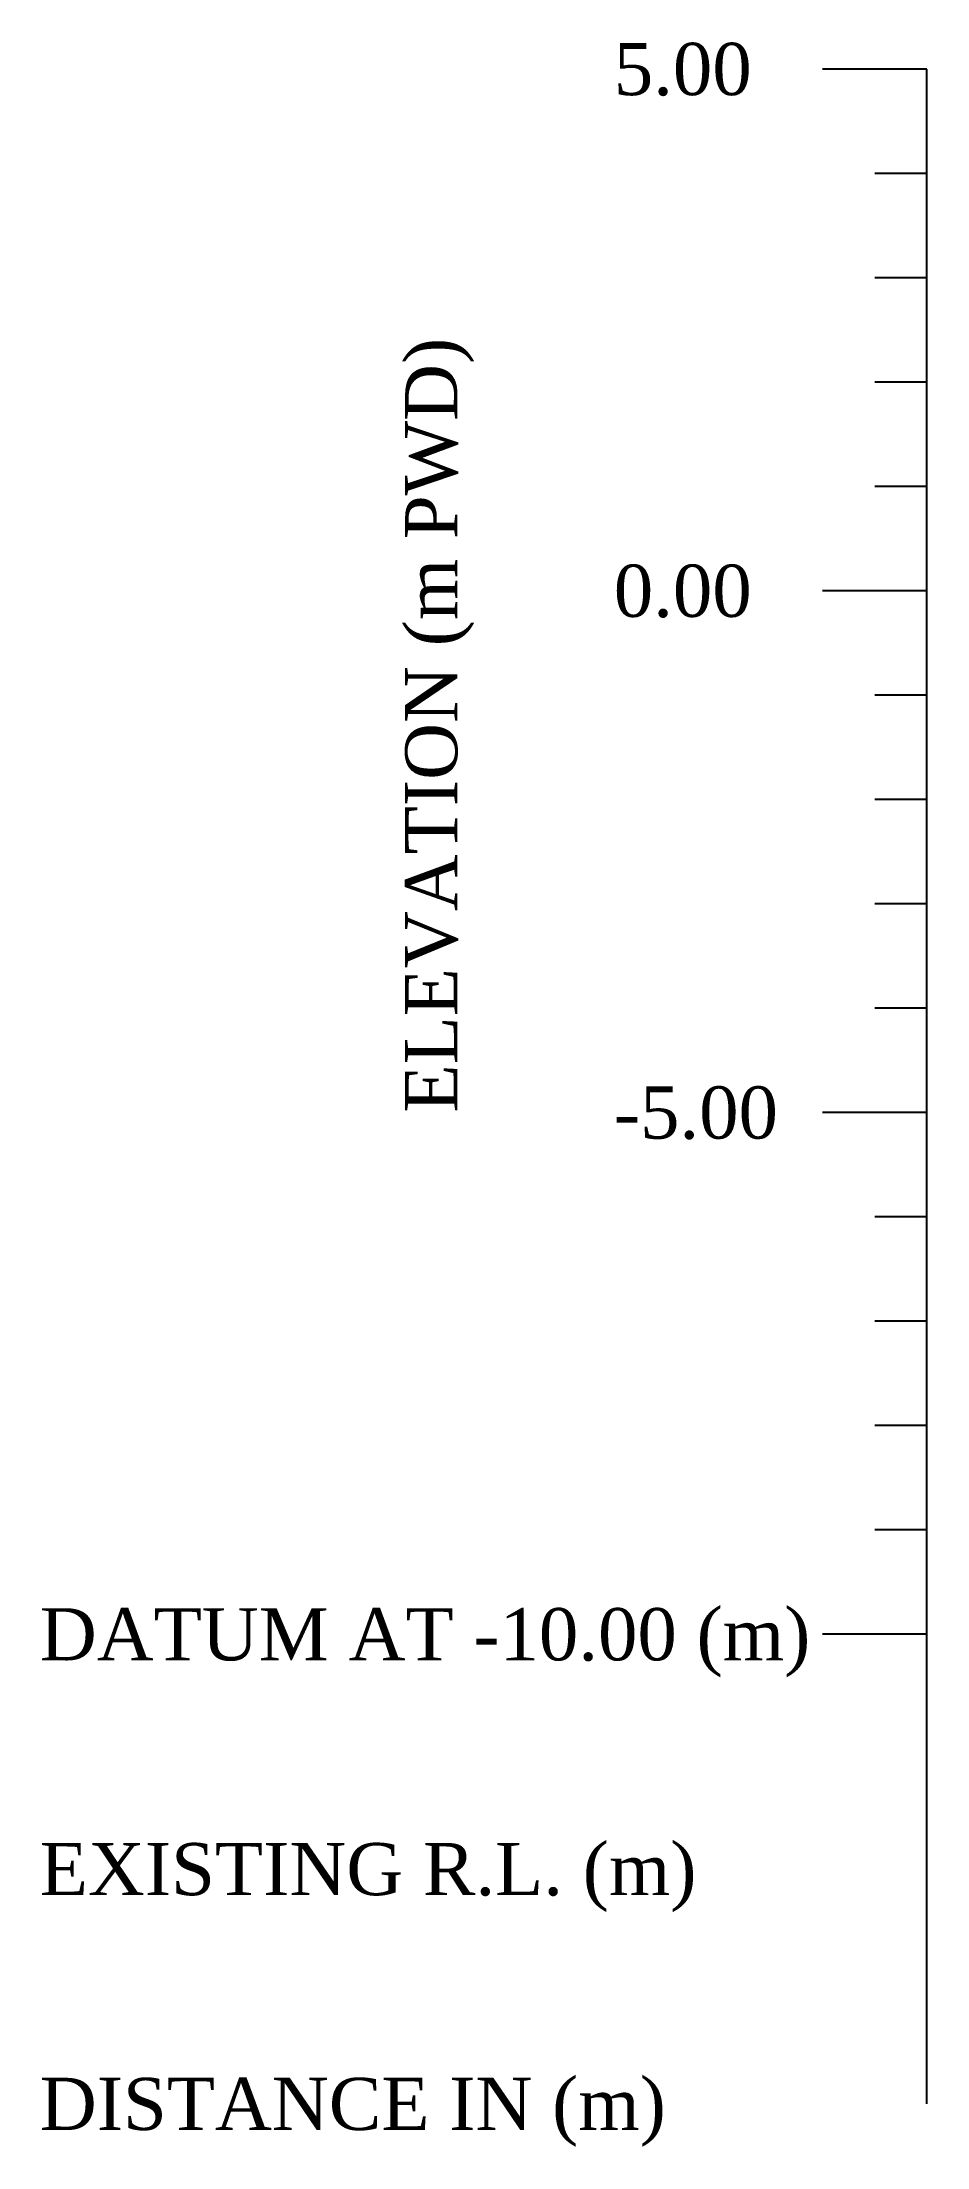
# Model space of a CAD drawing. Header units: metres. Extents: x -148477 to 168932, y -55673 to -2736.
# Drawn here: x -25894.3 to -25885.82, y -16237.33 to -16217.16 of the extents above; entities that cross this region are included whole.
import ezdxf

# ---------------------------------------------------------------- set-up
doc = ezdxf.new("R2010")
doc.units = ezdxf.units.M
doc.styles.add('liza', font='times.ttf', dxfattribs={"height": 2})

msp = doc.modelspace()

# ---------------------------------------------------------------- texts
at = {"linetype": 'Continuous', "lineweight": -3, "ltscale": 0.5, "char_height": 0.5, "attachment_point": 1, "style": 'liza'}
for s, insert, width in [('5.00', (-25888.8214, -16217.1642), 2), ('0.00', (-25888.8214, -16222.1642), 2), ('-5.00', (-25888.8214, -16227.1642), 2), ('DATUM AT -10.00 (m)', (-25894.3214, -16232.1642), 7.5), ('EXISTING R.L. (m)', (-25894.3214, -16234.4142), 7.5), ('DISTANCE IN (m)', (-25894.3214, -16236.6642), 7.5)]:
    msp.add_mtext(s, dxfattribs=dict(at, insert=insert, width=width))
at = {"linetype": 'Continuous', "lineweight": -3, "ltscale": 0.5, "insert": (-25890.8214, -16227.4142), "char_height": 0.5, "width": 10, "attachment_point": 1, "rotation": 90, "style": 'liza'}
msp.add_mtext('ELEVATION (m PWD)', dxfattribs=at)

# ---------------------------------------------------------------- linework, layer by layer
at = {"linetype": 'Continuous', "lineweight": -3, "ltscale": 0.5}
for p, q in [((-25885.8214, -16217.4142), (-25886.8214, -16217.4142)), ((-25885.8214, -16236.9142), (-25885.8214, -16217.4142)), ((-25885.8214, -16218.4142), (-25886.3214, -16218.4142)), ((-25885.8214, -16219.4142), (-25886.3214, -16219.4142)), ((-25885.8214, -16220.4142), (-25886.3214, -16220.4142)), ((-25885.8214, -16221.4142), (-25886.3214, -16221.4142)), ((-25885.8214, -16222.4142), (-25886.8214, -16222.4142)), ((-25885.8214, -16223.4142), (-25886.3214, -16223.4142)), ((-25885.8214, -16224.4142), (-25886.3214, -16224.4142)), ((-25885.8214, -16225.4142), (-25886.3214, -16225.4142)), ((-25885.8214, -16226.4142), (-25886.3214, -16226.4142)), ((-25885.8214, -16227.4142), (-25886.8214, -16227.4142)), ((-25885.8214, -16228.4142), (-25886.3214, -16228.4142)), ((-25885.8214, -16229.4142), (-25886.3214, -16229.4142)), ((-25885.8214, -16230.4142), (-25886.3214, -16230.4142)), ((-25885.8214, -16231.4142), (-25886.3214, -16231.4142)), ((-25885.8214, -16232.4142), (-25886.8214, -16232.4142))]:
    msp.add_line(p, q, dxfattribs=at)

msp.set_redraw_order([(e.dxf.handle, doc.entitydb.next_handle()) for e in msp.query("TEXT MTEXT ATTDEF DIMENSION ARC_DIMENSION")])  # texts and dimensions are drawn at this point

doc.saveas('drawing.dxf')
